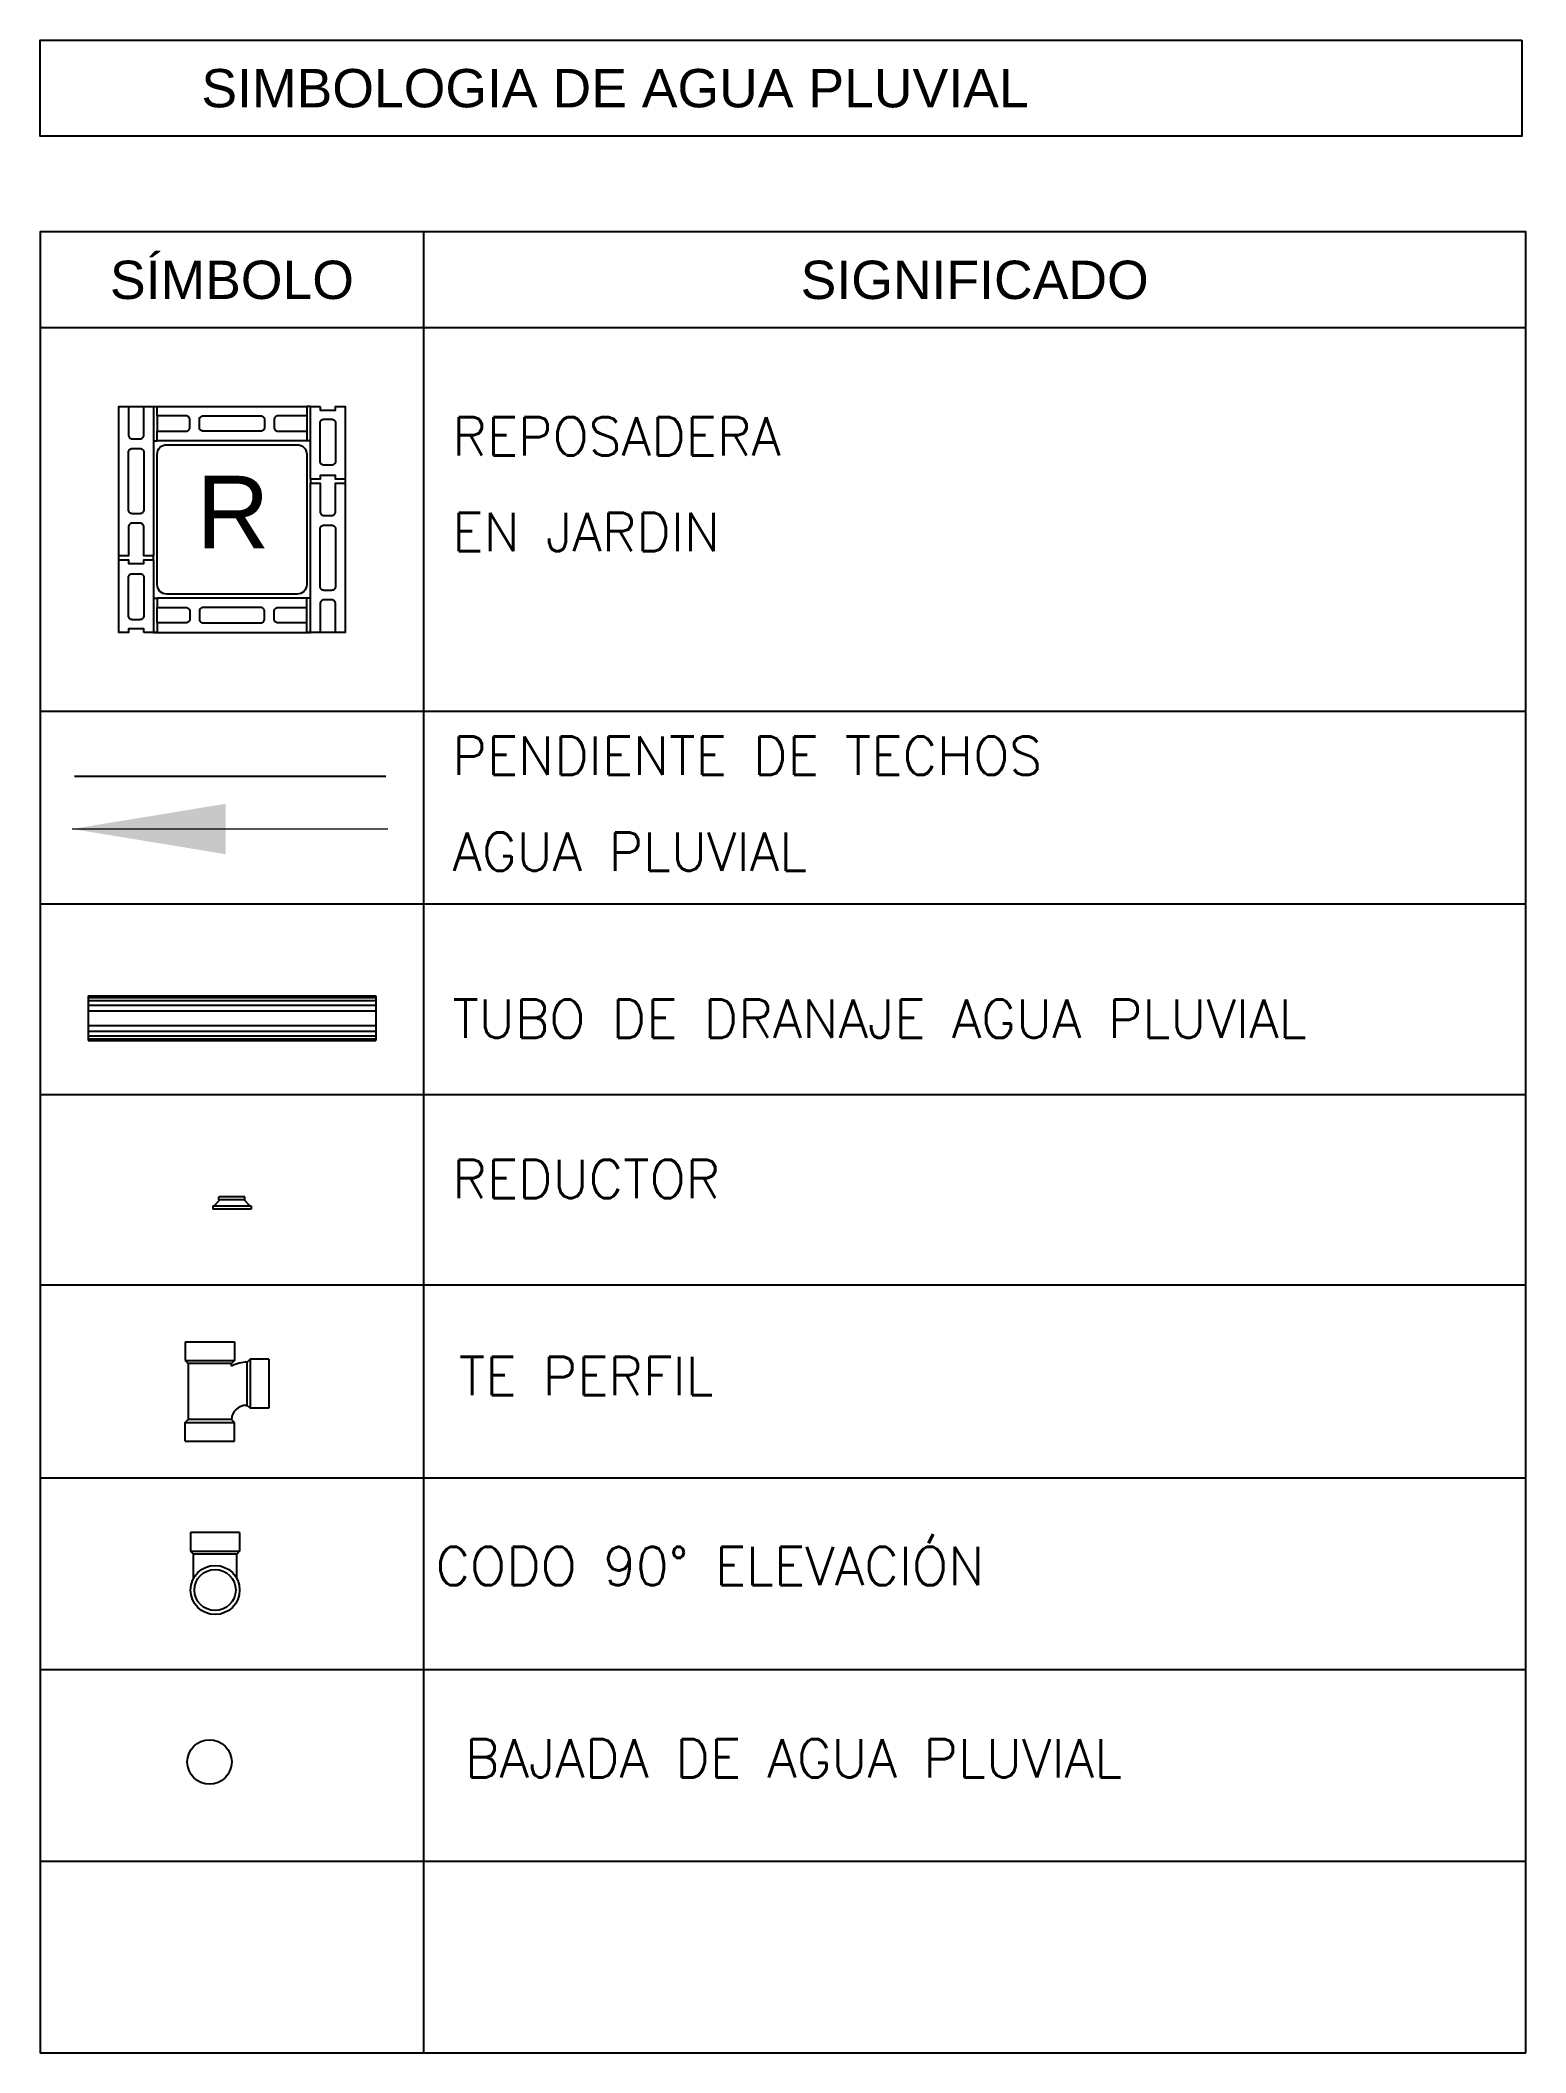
# Model space of a CAD drawing. Header units: inches. Extents: x -370 to 18, y -197 to 199.
# Drawn here: x -224.02 to -220.15, y -111.65 to -106.4 of the extents above; entities that cross this region are included whole.
import ezdxf
from ezdxf.enums import TextEntityAlignment as Align

# ---------------------------------------------------------------- set-up
doc = ezdxf.new("R2010")
doc.units = ezdxf.units.IN
doc.header["$MEASUREMENT"] = 0
for name, color, linetype in [('Simbologia', 7, 'Continuous'), ('SIMBOLOS', 7, 'Continuous'), ('Textos', 2, 'Continuous')]:
    doc.layers.add(name, color=color, linetype=linetype)
doc.styles.add('ARIAL', font='arial.ttf', dxfattribs={"height": 0.14})
doc.styles.add('ROMANS', font='romans.shx', dxfattribs={"width": 1.35})
doc.styles.get("Standard").update_dxf_attribs({"font": 'arial.ttf'})
doc.dimstyles.new('E50', dxfattribs={"dimscale": 2, "dimtxt": 0.1, "dimasz": 0.2, "dimexe": 0.25, "dimexo": 0.25, "dimgap": 0, "dimtad": 0, "dimlfac": 0.5, "dimzin": 0, "dimdsep": 46, "dimtxsty": 'Standard', "dimblk": 'ARCHTICK', "dimcen": 0.09, "dimdle": 0.25, "dimclrd": 2, "dimclre": 1, "dimclrt": 3, "dimadec": 0, "dimazin": 0, "dimtfac": 1, "dimtix": 1, "dimtmove": 1, "dimatfit": 3, "dimfxl": 1, "dimtvp": 1, "dimtolj": 1, "dimtzin": 0, "dimlwd": 20, "dimlwe": 13, "dimarcsym": 0})

msp = doc.modelspace()

# ---------------------------------------------------------------- texts
at = {"layer": 'Textos', "color": 3, "style": 'ARIAL'}
for s, height, p in [('SIMBOLOGIA DE AGUA PLUVIAL', 0.1, (-222.52533, -106.5227)), ('SÍMBOLO', 0.1, (-223.52463, -107.0227)), ('SIGNIFICADO', 0.1, (-221.58713, -107.0227)), ('R', 0.18941, (-223.52224, -107.62856))]:
    msp.add_text(s, height=height, dxfattribs=at).set_placement(p, align=Align.MIDDLE_CENTER)
at = {"layer": 'Textos', "color": 3, "style": 'ROMANS'}
for s, p in [('REPOSADERA', (-222.94963, -107.48073)), ('EN JARDIN', (-222.94963, -107.73073)), ('PENDIENTE DE TECHOS', (-222.94963, -108.31417)), ('AGUA PLUVIAL', (-222.94963, -108.56417)), ('TUBO DE DRANAJE AGUA PLUVIAL', (-222.94963, -109.00044)), ('REDUCTOR ', (-222.94963, -109.41815)), ('TE PERFIL', (-222.93256, -109.93265)), ('CODO 90° ELEVACIÓN', (-222.99356, -110.42802)), ('BAJADA DE AGUA PLUVIAL', (-222.91674, -110.92936))]:
    msp.add_text(s, height=0.1, dxfattribs=at).set_placement(p)

# ---------------------------------------------------------------- linework, layer by layer
at = {"color": 1}
for p, q in [((-223.6462, -109.84215), (-223.5182, -109.84215)), ((-223.52573, -109.84993), (-223.63867, -109.84993)), ((-223.48497, -109.95891), (-223.48497, -109.84596)), ((-223.47718, -109.83843), (-223.47718, -109.96643)), ((-223.6462, -110.00353), (-223.5182, -110.00353)), ((-223.52573, -109.99575), (-223.63867, -109.99575)), ((-223.63256, -110.33944), (-223.50456, -110.33944)), ((-223.51209, -110.34723), (-223.62503, -110.34723))]:
    msp.add_line(p, q, dxfattribs=at)
at = {"layer": 'Simbologia', "color": 2}
for p, q in [((-223.02463, -106.8977), (-223.02463, -107.1477)), ((-223.02463, -107.1477), (-223.02463, -111.6477)), ((-224.02463, -108.1477), (-220.14963, -108.1477)), ((-224.02463, -108.65069), (-220.14963, -108.65069)), ((-224.02463, -109.1477), (-220.14963, -109.1477)), ((-224.02463, -109.64471), (-220.14963, -109.64471)), ((-224.02463, -110.1477), (-220.14963, -110.1477)), ((-224.02463, -110.6477), (-220.14963, -110.6477)), ((-224.02463, -111.1477), (-220.14963, -111.1477)), ((-224.02463, -111.6477), (-220.14963, -111.6477))]:
    msp.add_line(p, q, dxfattribs=at)
at = {"layer": 'Simbologia', "color": 4}
msp.add_line((-220.14963, -107.1477), (-224.02463, -107.1477), dxfattribs=at)
for points in [[(-220.15965, -106.3977), (-220.15965, -106.6477), (-224.02463, -106.6477), (-224.02463, -106.3977)], [(-220.14963, -111.6477), (-220.14963, -106.8977), (-224.02463, -106.8977), (-224.02463, -111.6477)]]:
    msp.add_lwpolyline(points, close=True, dxfattribs=at)
at = {"layer": 'SIMBOLOS', "color": 2}
for p, q in [((-223.79463, -107.3527), (-223.75463, -107.3527)), ((-223.72963, -107.3527), (-223.71963, -107.3527)), ((-223.31963, -107.3527), (-223.32963, -107.3527)), ((-223.71963, -107.3777), (-223.71963, -107.4177)), ((-223.32963, -107.3777), (-223.32963, -107.4177)), ((-223.72963, -107.4427), (-223.71963, -107.4427)), ((-223.31963, -107.4427), (-223.32963, -107.4427)), ((-223.31963, -107.5427), (-223.31963, -107.5527)), ((-223.22963, -107.5427), (-223.22963, -107.5527)), ((-223.81963, -107.7527), (-223.81963, -107.7427)), ((-223.72963, -107.7527), (-223.72963, -107.7427)), ((-223.72963, -107.8527), (-223.71963, -107.8527)), ((-223.71963, -107.9177), (-223.71963, -107.8777)), ((-223.31963, -107.8527), (-223.32963, -107.8527)), ((-223.32963, -107.9177), (-223.32963, -107.8777)), ((-223.71963, -107.9427), (-223.72963, -107.9427)), ((-223.72963, -107.9427), (-223.71963, -107.9427)), ((-223.31963, -107.9427), (-223.32963, -107.9427)), ((-223.32963, -107.9427), (-223.31963, -107.9427)), ((-223.25463, -107.9427), (-223.29463, -107.9427)), ((-223.89963, -108.89087), (-223.14963, -108.89087)), ((-223.89963, -109.00687), (-223.14963, -109.00687))]:
    msp.add_line(p, q, dxfattribs=at)
at = {"layer": 'SIMBOLOS', "color": 1}
for p, q in [((-223.93548, -108.31719), (-223.12359, -108.31719)), ((-223.89963, -108.89487), (-223.14963, -108.89487)), ((-223.89963, -108.90287), (-223.14963, -108.90287)), ((-223.89963, -108.91487), (-223.14963, -108.91487)), ((-223.89963, -108.92987), (-223.14963, -108.92987)), ((-223.89963, -108.96787), (-223.14963, -108.96787)), ((-223.89963, -108.98287), (-223.14963, -108.98287)), ((-223.89963, -108.99487), (-223.14963, -108.99487)), ((-223.89963, -109.00287), (-223.14963, -109.00287)), ((-223.57463, -109.43871), (-223.47463, -109.43871)), ((-223.57463, -109.43871), (-223.57463, -109.44671)), ((-223.47463, -109.44671), (-223.57463, -109.44671)), ((-223.5713, -109.43871), (-223.55636, -109.42271)), ((-223.49063, -109.41471), (-223.55863, -109.41471)), ((-223.55863, -109.42271), (-223.55863, -109.41471)), ((-223.49063, -109.42271), (-223.55863, -109.42271)), ((-223.47796, -109.43871), (-223.4929, -109.42271)), ((-223.49063, -109.42271), (-223.49063, -109.41471)), ((-223.47463, -109.43871), (-223.47463, -109.44671))]:
    msp.add_line(p, q, dxfattribs=at)
at = {"layer": 'SIMBOLOS', "color": 2, "linetype": 'Continuous'}
for p, q in [((-223.89963, -108.89087), (-223.89963, -109.00687)), ((-223.14963, -108.89087), (-223.14963, -109.00687))]:
    msp.add_line(p, q, dxfattribs=at)
at = {"layer": 'SIMBOLOS', "color": 3}
for p, q in [((-223.6462, -109.79356), (-223.6462, -109.84215)), ((-223.6462, -109.79356), (-223.5182, -109.79356)), ((-223.5182, -109.79356), (-223.5182, -109.84215)), ((-223.6462, -109.84215), (-223.63867, -109.84993)), ((-223.63867, -109.84993), (-223.63867, -109.99575)), ((-223.5182, -109.84215), (-223.52573, -109.84993)), ((-223.52573, -109.85633), (-223.52573, -109.84993)), ((-223.47718, -109.83843), (-223.48497, -109.84596)), ((-223.4286, -109.83843), (-223.47718, -109.83843)), ((-223.4286, -109.83843), (-223.4286, -109.96643)), ((-223.48685, -109.95891), (-223.48497, -109.95891)), ((-223.47718, -109.96643), (-223.48497, -109.95891)), ((-223.4286, -109.96643), (-223.47718, -109.96643)), ((-223.6462, -110.00353), (-223.63867, -109.99575)), ((-223.6462, -110.05212), (-223.6462, -110.00353)), ((-223.5182, -110.00353), (-223.52573, -109.99575)), ((-223.5182, -110.05212), (-223.5182, -110.00353)), ((-223.6462, -110.05212), (-223.5182, -110.05212)), ((-223.50456, -110.29086), (-223.63256, -110.29086)), ((-223.63256, -110.29086), (-223.63256, -110.33944)), ((-223.50456, -110.29086), (-223.50456, -110.33944)), ((-223.63256, -110.33944), (-223.62503, -110.34723)), ((-223.62503, -110.41042), (-223.62503, -110.34723)), ((-223.50456, -110.33944), (-223.51209, -110.34723)), ((-223.51209, -110.41042), (-223.51209, -110.34723))]:
    msp.add_line(p, q, dxfattribs=at)
at = {"layer": 'SIMBOLOS', "color": 2}
for points in [[(-223.72963, -107.7427), (-223.75463, -107.7427), (-223.75463, -107.6677, 0.4142136), (-223.76463, -107.6577), (-223.78463, -107.6577, 0.4142136), (-223.79463, -107.6677), (-223.79463, -107.7427), (-223.81963, -107.7427), (-223.81963, -107.3527), (-223.79463, -107.3527), (-223.79463, -107.4277, 0.4142136), (-223.78463, -107.4377), (-223.76463, -107.4377, 0.4142136), (-223.75463, -107.4277), (-223.75463, -107.3527), (-223.72963, -107.3527)], [(-223.71963, -107.4427), (-223.71963, -107.4177), (-223.64463, -107.4177, 0.4142136), (-223.63463, -107.4077), (-223.63463, -107.3877, 0.4142136), (-223.64463, -107.3777), (-223.71963, -107.3777), (-223.71963, -107.3527), (-223.32963, -107.3527), (-223.32963, -107.3777), (-223.40463, -107.3777, 0.4142136), (-223.41463, -107.3877), (-223.41463, -107.4077, 0.4142136), (-223.40463, -107.4177), (-223.32963, -107.4177), (-223.32963, -107.4427)], [(-223.44963, -107.3777, -0.4142136), (-223.43963, -107.3877), (-223.43963, -107.4077, -0.4142136), (-223.44963, -107.4177), (-223.59963, -107.4177, -0.4142136), (-223.60963, -107.4077), (-223.60963, -107.3877, -0.4142136), (-223.59963, -107.3777)], [(-223.25463, -107.49618, -0.4142136), (-223.26463, -107.50618), (-223.28463, -107.50618, -0.4142136), (-223.29463, -107.49618), (-223.29463, -107.39618, -0.4142136), (-223.28463, -107.38618), (-223.26463, -107.38618, -0.4142136), (-223.25463, -107.39618)], [(-223.79463, -107.4727, -0.4142136), (-223.78463, -107.4627), (-223.76463, -107.4627, -0.4142136), (-223.75463, -107.4727), (-223.75463, -107.6227, -0.4142136), (-223.76463, -107.6327), (-223.78463, -107.6327, -0.4142136), (-223.79463, -107.6227)], [(-223.31963, -107.5527), (-223.29463, -107.5527), (-223.29463, -107.6277, 0.4142136), (-223.28463, -107.6377), (-223.26463, -107.6377, 0.4142136), (-223.25463, -107.6277), (-223.25463, -107.5527), (-223.22963, -107.5527), (-223.22963, -107.9427), (-223.25463, -107.9427), (-223.25463, -107.8677, 0.4142136), (-223.26463, -107.8577), (-223.28463, -107.8577, 0.4142136), (-223.29463, -107.8677), (-223.29463, -107.9427), (-223.31963, -107.9427)], [(-223.25463, -107.8227, -0.4142136), (-223.26463, -107.8327), (-223.28463, -107.8327, -0.4142136), (-223.29463, -107.8227), (-223.29463, -107.6727, -0.4142136), (-223.28463, -107.6627), (-223.26463, -107.6627, -0.4142136), (-223.25463, -107.6727)], [(-223.79463, -107.79922, -0.4142136), (-223.78463, -107.78922), (-223.76463, -107.78922, -0.4142136), (-223.75463, -107.79922), (-223.75463, -107.89922, -0.4142136), (-223.76463, -107.90922), (-223.78463, -107.90922, -0.4142136), (-223.79463, -107.89922)], [(-223.71963, -107.8527), (-223.71963, -107.8777), (-223.64463, -107.8777, -0.4142136), (-223.63463, -107.8877), (-223.63463, -107.9077, -0.4142136), (-223.64463, -107.9177), (-223.71963, -107.9177), (-223.71963, -107.9427), (-223.32963, -107.9427), (-223.32963, -107.9177), (-223.40463, -107.9177, -0.4142136), (-223.41463, -107.9077), (-223.41463, -107.8877, -0.4142136), (-223.40463, -107.8777), (-223.32963, -107.8777), (-223.32963, -107.8527)], [(-223.44963, -107.9177, 0.4142136), (-223.43963, -107.9077), (-223.43963, -107.8877, 0.4142136), (-223.44963, -107.8777), (-223.59963, -107.8777, 0.4142136), (-223.60963, -107.8877), (-223.60963, -107.9077, 0.4142136), (-223.59963, -107.9177)]]:
    msp.add_lwpolyline(points, format="xyb", close=True, dxfattribs=at)
for points in [[(-223.29463, -107.3527), (-223.29463, -107.3627), (-223.25463, -107.3627), (-223.25463, -107.3527), (-223.22963, -107.3527), (-223.22963, -107.5427), (-223.25463, -107.5427), (-223.25463, -107.5327), (-223.29463, -107.5327), (-223.29463, -107.5427), (-223.31963, -107.5427), (-223.31963, -107.3527)], [(-223.75463, -107.9427), (-223.75463, -107.9327), (-223.79463, -107.9327), (-223.79463, -107.9427), (-223.81963, -107.9427), (-223.81963, -107.7527), (-223.79463, -107.7527), (-223.79463, -107.7627), (-223.75463, -107.7627), (-223.75463, -107.7527), (-223.72963, -107.7527), (-223.72963, -107.9427)]]:
    msp.add_lwpolyline(points, close=True, dxfattribs=at)
at = {"layer": 'SIMBOLOS', "color": 1}
msp.add_lwpolyline([(-223.71963, -107.4777, -0.4142136), (-223.69463, -107.4527), (-223.35463, -107.4527, -0.4142136), (-223.32963, -107.4777), (-223.32963, -107.8177, -0.4142136), (-223.35463, -107.8427), (-223.69463, -107.8427, -0.4142136), (-223.71963, -107.8177)], format="xyb", close=True, dxfattribs=at)
at = {"layer": 'SIMBOLOS', "color": 2}
for radius in [0.064, 0.05376]:
    msp.add_circle((-223.56856, -110.44054), radius, dxfattribs=at)
at = {"layer": 'SIMBOLOS', "color": 5}
msp.add_circle((-223.58316, -110.88915), 0.058, dxfattribs=at)
at = {"layer": 'SIMBOLOS', "color": 3}
for centre, radius, start, end in [((-223.48, -109.95079), 0.10495, 92.71461, 115.83059), ((-223.48699, -109.99769), 0.03879, 89.79808, 177.12592)]:
    msp.add_arc(centre, radius, start, end, dxfattribs=at)

msp.set_redraw_order([(e.dxf.handle, doc.entitydb.next_handle()) for e in msp.query("TEXT MTEXT ATTDEF DIMENSION ARC_DIMENSION")])  # texts and dimensions are drawn at this point

# ---------------------------------------------------------------- leaders
at = {"layer": 'SIMBOLOS', "color": 2}
msp.add_leader([(-223.94124, -108.45526), (-223.11783, -108.45526)], dimstyle='E50', dxfattribs=at)

doc.saveas('drawing.dxf')
